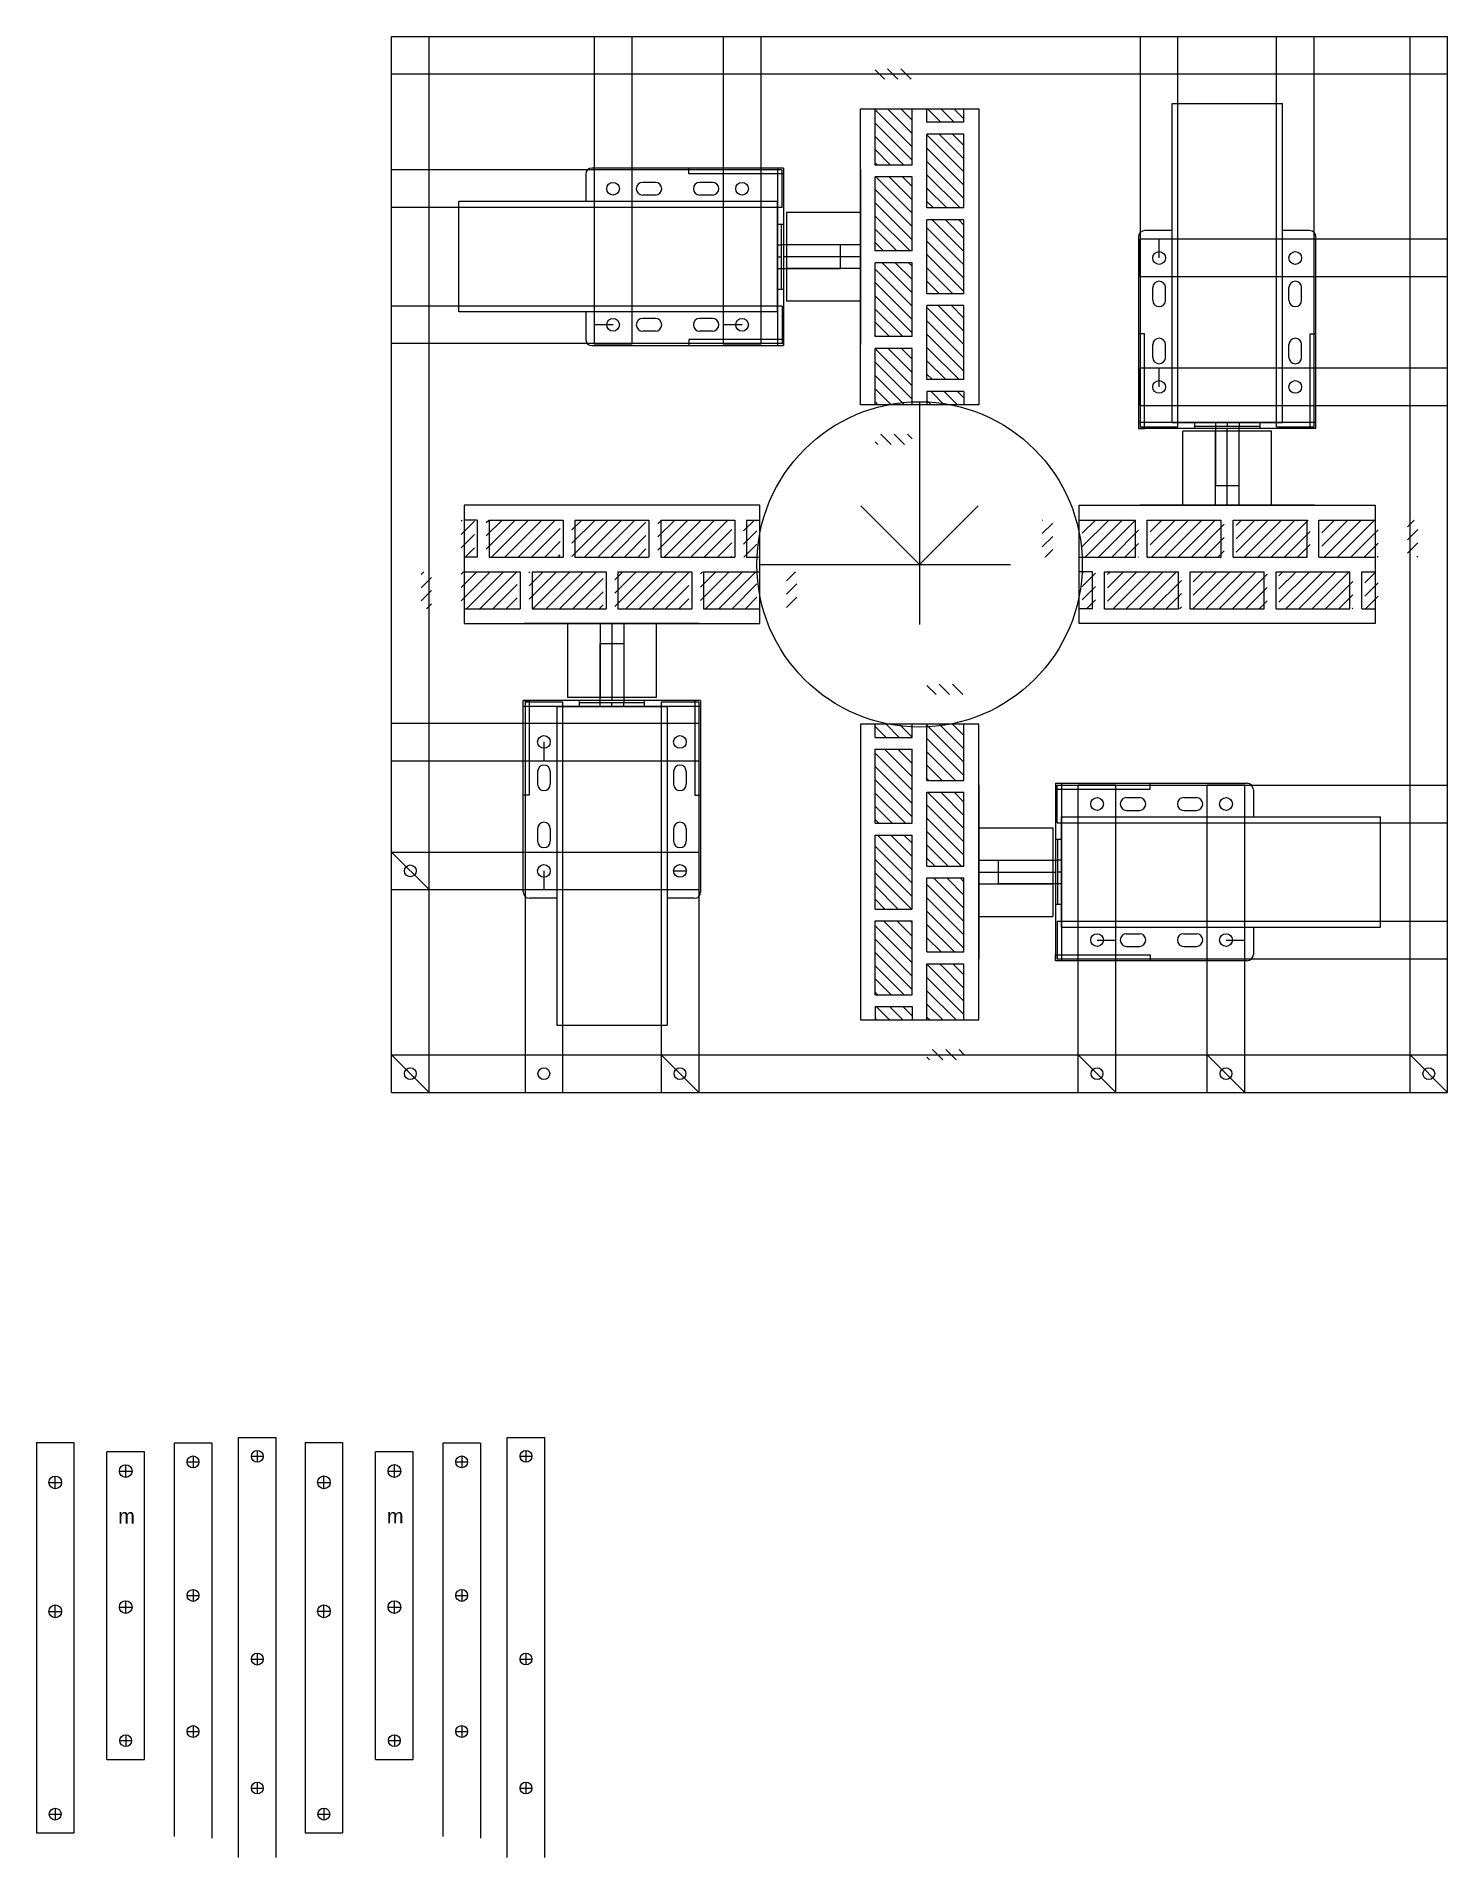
# Model space of a CAD drawing. Header units: millimetres. Extents: x -15418 to 43885, y -27590 to 23052.
# Drawn here: x 25617 to 26094, y 2500 to 3116 of the extents above; entities that cross this region are included whole.
import ezdxf

# ---------------------------------------------------------------- set-up
doc = ezdxf.new("R2010")
doc.units = ezdxf.units.MM
doc.header["$LTSCALE"] = 0.5
doc.layers.get('0').update_dxf_attribs({"lineweight": 5})
doc.layers.get('Defpoints').update_dxf_attribs({"color": 4})
for name, color, linetype in [('Layer1', 1, 'Continuous'), ('Layer2', 2, 'Continuous'), ('Layer3', 9, 'Continuous'), ('Layer4', 6, 'Continuous')]:
    doc.layers.add(name, color=color, linetype=linetype)
doc.layers.add('Layer5', color=51, linetype='Continuous', lineweight=5)
doc.layers.add('Layer9', color=3, linetype='Continuous', lineweight=5)

msp = doc.modelspace()

# ---------------------------------------------------------------- texts
at = {"layer": 'Layer1', "transparency": 33554661}
for p in [(25644.3493, 2612.9584), (25735.1733, 2612.9683)]:
    msp.add_text('m', height=5, dxfattribs=at).set_placement(p)

# ---------------------------------------------------------------- hatches: boundary and pattern name
at = {"layer": 'Layer3', "transparency": 33554661}
h = msp.add_hatch(dxfattribs=at)
h.set_pattern_fill('ANSI31', color=256, angle=90)
h.set_pattern_definition([(135, (40715.908, -20444.645), (-2.24506403, -2.24506403), [])])
h.paths.add_polyline_path([(25917.6981, 3024.6953), (25930.1981, 3024.6953), (25930.1981, 2999.6953), (25917.6981, 2999.6953)])
h.paths.add_polyline_path([(25900.1981, 3039.1953), (25912.6981, 3039.1953), (25912.6981, 3014.1953), (25900.1981, 3014.1953)])
h.paths.add_polyline_path([(25930.1981, 3028.6953), (25917.6981, 3028.6953), (25917.6981, 3053.6953), (25930.1981, 3053.6953)])
h.paths.add_polyline_path([(25912.6981, 3043.1953), (25900.1981, 3043.1953), (25900.1981, 3068.1953), (25912.6981, 3068.1953)])
h.paths.add_polyline_path([(25930.1981, 3057.6953), (25917.6981, 3057.6953), (25917.6981, 3082.6953), (25930.1981, 3082.6953)])
h.paths.add_polyline_path([(25912.6981, 3104.6953), (25912.6981, 3101.1953), (25900.1981, 3101.1953), (25900.1981, 3104.6953)])
h.paths.add_polyline_path([(25912.6981, 2981.1953), (25912.6981, 2977.6953), (25900.1981, 2977.6953), (25900.1981, 2981.1953)])
h.paths.add_polyline_path([(25917.6981, 3091.1953), (25930.1981, 3091.1953), (25930.1981, 3086.6953), (25917.6981, 3086.6953)])
h.paths.add_polyline_path([(25900.1981, 3091.1953), (25912.6981, 3091.1953), (25912.6981, 3072.1953), (25900.1981, 3072.1953)])
h.paths.add_polyline_path([(25930.1981, 2991.1953), (25917.6981, 2991.1953), (25917.6981, 2995.6953), (25930.1981, 2995.6953)])
h.paths.add_polyline_path([(25912.6981, 2991.1953), (25900.1981, 2991.1953), (25900.1981, 3010.1953), (25912.6981, 3010.1953)])
h = msp.add_hatch(dxfattribs=at)
h.set_pattern_fill('ANSI31', color=256)
h.set_pattern_definition([(45, (2324.3577, -12536.502), (-2.24506403, 2.24506403), [])])
h.paths.add_polyline_path([(25793.6981, 2939.6953), (25793.6981, 2952.1953), (25768.6981, 2952.1953), (25768.6981, 2939.6953)])
h.paths.add_polyline_path([(25808.1981, 2922.1953), (25808.1981, 2934.6953), (25783.1981, 2934.6953), (25783.1981, 2922.1953)])
h.paths.add_polyline_path([(25797.6981, 2952.1953), (25797.6981, 2939.6953), (25822.6981, 2939.6953), (25822.6981, 2952.1953)])
h.paths.add_polyline_path([(25812.1981, 2934.6953), (25812.1981, 2922.1953), (25837.1981, 2922.1953), (25837.1981, 2934.6953)])
h.paths.add_polyline_path([(25826.6981, 2952.1953), (25826.6981, 2939.6953), (25851.6981, 2939.6953), (25851.6981, 2952.1953)])
h.paths.add_polyline_path([(25873.6981, 2934.6953), (25870.1981, 2934.6953), (25870.1981, 2922.1953), (25873.6981, 2922.1953)])
h.paths.add_polyline_path([(25750.1981, 2934.6953), (25746.6981, 2934.6953), (25746.6981, 2922.1953), (25750.1981, 2922.1953)])
h.paths.add_polyline_path([(25760.1981, 2952.1953), (25760.1981, 2939.6953), (25764.6981, 2939.6953), (25764.6981, 2952.1953)])
h.paths.add_polyline_path([(25760.1981, 2934.6953), (25760.1981, 2922.1953), (25779.1981, 2922.1953), (25779.1981, 2934.6953)])
h.paths.add_polyline_path([(25860.1981, 2922.1953), (25860.1981, 2934.6953), (25841.1981, 2934.6953), (25841.1981, 2922.1953)])
h.paths.add_polyline_path([(25860.1981, 2939.6953), (25860.1981, 2952.1953), (25855.6981, 2952.1953), (25855.6981, 2939.6953)])
h = msp.add_hatch(dxfattribs=at)
h.set_pattern_fill('ANSI31', color=256)
h.set_pattern_definition([(45, (2534.3577, -11997.3012), (-2.24506403, 2.24506403), [])])
h.paths.add_polyline_path([(26003.6981, 2934.6953), (26003.6981, 2922.1953), (25978.6981, 2922.1953), (25978.6981, 2934.6953)])
h.paths.add_polyline_path([(26018.1981, 2952.1953), (26018.1981, 2939.6953), (25993.1981, 2939.6953), (25993.1981, 2952.1953)])
h.paths.add_polyline_path([(26007.6981, 2922.1953), (26007.6981, 2934.6953), (26032.6981, 2934.6953), (26032.6981, 2922.1953)])
h.paths.add_polyline_path([(26022.1981, 2939.6953), (26022.1981, 2952.1953), (26047.1981, 2952.1953), (26047.1981, 2939.6953)])
h.paths.add_polyline_path([(26036.6981, 2922.1953), (26036.6981, 2934.6953), (26061.6981, 2934.6953), (26061.6981, 2922.1953)])
h.paths.add_polyline_path([(26083.6981, 2939.6953), (26080.1981, 2939.6953), (26080.1981, 2952.1953), (26083.6981, 2952.1953)])
h.paths.add_polyline_path([(25960.1981, 2939.6953), (25956.6981, 2939.6953), (25956.6981, 2952.1953), (25960.1981, 2952.1953)])
h.paths.add_polyline_path([(25970.1981, 2922.1953), (25970.1981, 2934.6953), (25974.6981, 2934.6953), (25974.6981, 2922.1953)])
h.paths.add_polyline_path([(25970.1981, 2939.6953), (25970.1981, 2952.1953), (25989.1981, 2952.1953), (25989.1981, 2939.6953)])
h.paths.add_polyline_path([(26070.1981, 2952.1953), (26070.1981, 2939.6953), (26051.1981, 2939.6953), (26051.1981, 2952.1953)])
h.paths.add_polyline_path([(26070.1981, 2934.6953), (26070.1981, 2922.1953), (26065.6981, 2922.1953), (26065.6981, 2934.6953)])
h = msp.add_hatch(dxfattribs=at)
h.set_pattern_fill('ANSI31', color=256, angle=90)
h.set_pattern_definition([(135, (41388.8953, -20652.645), (-2.24506403, -2.24506403), [])])
h.paths.add_polyline_path([(25912.6981, 2816.6953), (25900.1981, 2816.6953), (25900.1981, 2791.6953), (25912.6981, 2791.6953)])
h.paths.add_polyline_path([(25930.1981, 2831.1953), (25917.6981, 2831.1953), (25917.6981, 2806.1953), (25930.1981, 2806.1953)])
h.paths.add_polyline_path([(25900.1981, 2820.6953), (25912.6981, 2820.6953), (25912.6981, 2845.6953), (25900.1981, 2845.6953)])
h.paths.add_polyline_path([(25917.6981, 2835.1953), (25930.1981, 2835.1953), (25930.1981, 2860.1953), (25917.6981, 2860.1953)])
h.paths.add_polyline_path([(25900.1981, 2849.6953), (25912.6981, 2849.6953), (25912.6981, 2874.6953), (25900.1981, 2874.6953)])
h.paths.add_polyline_path([(25917.6981, 2896.6953), (25917.6981, 2893.1953), (25930.1981, 2893.1953), (25930.1981, 2896.6953)])
h.paths.add_polyline_path([(25917.6981, 2773.1953), (25917.6981, 2769.6953), (25930.1981, 2769.6953), (25930.1981, 2773.1953)])
h.paths.add_polyline_path([(25912.6981, 2883.1953), (25900.1981, 2883.1953), (25900.1981, 2878.6953), (25912.6981, 2878.6953)])
h.paths.add_polyline_path([(25930.1981, 2883.1953), (25917.6981, 2883.1953), (25917.6981, 2864.1953), (25930.1981, 2864.1953)])
h.paths.add_polyline_path([(25900.1981, 2783.1953), (25912.6981, 2783.1953), (25912.6981, 2787.6953), (25900.1981, 2787.6953)])
h.paths.add_polyline_path([(25917.6981, 2783.1953), (25930.1981, 2783.1953), (25930.1981, 2802.1953), (25917.6981, 2802.1953)])

# ---------------------------------------------------------------- linework, layer by layer
at = {"transparency": 33554661}
for p, q in [((25895.1981, 2991.1953), (25895.1981, 3091.1953)), ((25895.1981, 3091.1953), (25935.1981, 3091.1953)), ((25935.1981, 3091.1953), (25935.1981, 2991.1953)), ((25895.1981, 3011.6953), (25895.1981, 3070.6953)), ((25895.1981, 3070.6953), (25895.1981, 3011.6953)), ((25870.1981, 3056.1953), (25870.1981, 3026.1953)), ((25895.1981, 3056.1953), (25870.1981, 3056.1953)), ((25895.1981, 3041.1953), (25870.1981, 3041.1953)), ((25895.1981, 3026.1953), (25870.1981, 3026.1953)), ((25935.1981, 2991.1953), (25895.1981, 2991.1953)), ((26034.1981, 2982.1953), (26004.1981, 2982.1953)), ((26004.1981, 2957.1953), (26004.1981, 2982.1953)), ((26019.1981, 2957.1953), (26019.1981, 2982.1953)), ((26034.1981, 2957.1953), (26034.1981, 2982.1953)), ((25861.1981, 2957.1953), (25761.1981, 2957.1953)), ((25761.1981, 2957.1953), (25761.1981, 2917.1953)), ((25861.1981, 2917.1953), (25861.1981, 2957.1953)), ((25969.1981, 2957.1953), (26069.1981, 2957.1953)), ((25969.1981, 2917.1953), (25969.1981, 2957.1953)), ((25989.6981, 2957.1953), (26048.6981, 2957.1953)), ((26048.6981, 2957.1953), (25989.6981, 2957.1953)), ((26069.1981, 2957.1953), (26069.1981, 2917.1953)), ((25761.1981, 2917.1953), (25861.1981, 2917.1953)), ((25781.6981, 2917.1953), (25840.6981, 2917.1953)), ((25840.6981, 2917.1953), (25781.6981, 2917.1953)), ((25796.1981, 2917.1953), (25796.1981, 2892.1953)), ((25811.1981, 2917.1953), (25811.1981, 2892.1953)), ((25826.1981, 2917.1953), (25826.1981, 2892.1953)), ((26069.1981, 2917.1953), (25969.1981, 2917.1953)), ((25826.1981, 2892.1953), (25796.1981, 2892.1953)), ((25895.1981, 2883.1953), (25895.1981, 2783.1953)), ((25935.1981, 2883.1953), (25895.1981, 2883.1953)), ((25935.1981, 2783.1953), (25935.1981, 2883.1953)), ((25935.1981, 2803.6953), (25935.1981, 2862.6953)), ((25935.1981, 2862.6953), (25935.1981, 2803.6953)), ((25935.1981, 2848.1953), (25960.1981, 2848.1953)), ((25960.1981, 2848.1953), (25960.1981, 2818.1953)), ((25935.1981, 2833.1953), (25960.1981, 2833.1953)), ((25935.1981, 2818.1953), (25960.1981, 2818.1953)), ((25895.1981, 2783.1953), (25935.1981, 2783.1953))]:
    msp.add_line(p, q, dxfattribs=at)
at = {"layer": 'Defpoints', "transparency": 33554661}
for p, q in [((25802.3381, 3069.0453), (25802.3381, 3059.8453)), ((25869.1981, 3071.1953), (25804.4881, 3071.1953)), ((25825.8981, 3066.3453), (25821.5981, 3066.3453)), ((25837.1981, 3069.1953), (25837.1981, 3071.1953)), ((25869.1981, 3069.1953), (25837.1981, 3069.1953)), ((25845.1981, 3066.3453), (25840.8981, 3066.3453)), ((25867.1981, 3071.1953), (25867.1981, 3011.1953)), ((25869.1981, 3071.1953), (25869.1981, 3011.1953)), ((25869.1981, 3071.1953), (25869.1981, 3069.1953)), ((25825.8981, 3062.0453), (25821.5981, 3062.0453)), ((25845.1981, 3062.0453), (25840.8981, 3062.0453)), ((25867.1981, 3052.1953), (25869.1981, 3052.1953)), ((25989.1981, 3047.9053), (25989.1981, 2983.1953)), ((26000.5481, 3050.0553), (25991.3481, 3050.0553)), ((26047.0481, 3050.0553), (26037.8481, 3050.0553)), ((26049.1981, 2983.1953), (26049.1981, 3047.9053)), ((25870.1981, 3041.1953), (25869.1981, 3041.1953)), ((25867.1981, 3030.1953), (25869.1981, 3030.1953)), ((25994.0481, 3026.4953), (25994.0481, 3030.7953)), ((25998.3481, 3026.4953), (25998.3481, 3030.7953)), ((26040.0481, 3026.4953), (26040.0481, 3030.7953)), ((26044.3481, 3026.4953), (26044.3481, 3030.7953)), ((25802.3381, 3022.5453), (25802.3381, 3013.3453)), ((25825.8981, 3020.3453), (25821.5981, 3020.3453)), ((25845.1981, 3020.3453), (25840.8981, 3020.3453)), ((25804.4881, 3011.1953), (25869.1981, 3011.1953)), ((25825.8981, 3016.0453), (25821.5981, 3016.0453)), ((25869.1981, 3013.1953), (25837.1981, 3013.1953)), ((25837.1981, 3013.1953), (25837.1981, 3011.1953)), ((25845.1981, 3016.0453), (25840.8981, 3016.0453)), ((25869.1981, 3011.1953), (25869.1981, 3013.1953)), ((25991.1981, 3015.1953), (25989.1981, 3015.1953)), ((25991.1981, 2983.1953), (25991.1981, 3015.1953)), ((25994.0481, 3007.1953), (25994.0481, 3011.4953)), ((25998.3481, 3007.1953), (25998.3481, 3011.4953)), ((26040.0481, 3007.1953), (26040.0481, 3011.4953)), ((26044.3481, 3007.1953), (26044.3481, 3011.4953)), ((26047.1981, 2983.1953), (26047.1981, 3015.1953)), ((26047.1981, 3015.1953), (26049.1981, 3015.1953)), ((26049.1981, 2985.1953), (25989.1981, 2985.1953)), ((26049.1981, 2983.1953), (25989.1981, 2983.1953)), ((25989.1981, 2983.1953), (25991.1981, 2983.1953)), ((26008.1981, 2985.1953), (26008.1981, 2983.1953)), ((26019.1981, 2982.1953), (26019.1981, 2983.1953)), ((26030.1981, 2985.1953), (26030.1981, 2983.1953)), ((26049.1981, 2983.1953), (26047.1981, 2983.1953)), ((25781.1981, 2826.4853), (25781.1981, 2891.1953)), ((25841.1981, 2891.1953), (25781.1981, 2891.1953)), ((25781.1981, 2891.1953), (25783.1981, 2891.1953)), ((25841.1981, 2889.1953), (25781.1981, 2889.1953)), ((25783.1981, 2891.1953), (25783.1981, 2859.1953)), ((25800.1981, 2889.1953), (25800.1981, 2891.1953)), ((25811.1981, 2892.1953), (25811.1981, 2891.1953)), ((25822.1981, 2889.1953), (25822.1981, 2891.1953)), ((25841.1981, 2891.1953), (25839.1981, 2891.1953)), ((25839.1981, 2891.1953), (25839.1981, 2859.1953)), ((25841.1981, 2891.1953), (25841.1981, 2826.4853)), ((25786.0481, 2867.1953), (25786.0481, 2862.8953)), ((25790.3481, 2867.1953), (25790.3481, 2862.8953)), ((25832.0481, 2867.1953), (25832.0481, 2862.8953)), ((25836.3481, 2867.1953), (25836.3481, 2862.8953)), ((25961.1981, 2863.1953), (26025.9081, 2863.1953)), ((25961.1981, 2863.1953), (25961.1981, 2803.1953)), ((25961.1981, 2863.1953), (25961.1981, 2861.1953)), ((25963.1981, 2863.1953), (25963.1981, 2803.1953)), ((25993.1981, 2861.1953), (25993.1981, 2863.1953)), ((25783.1981, 2859.1953), (25781.1981, 2859.1953)), ((25839.1981, 2859.1953), (25841.1981, 2859.1953)), ((25961.1981, 2861.1953), (25993.1981, 2861.1953)), ((25985.1981, 2858.3453), (25989.4981, 2858.3453)), ((26004.4981, 2858.3453), (26008.7981, 2858.3453)), ((26028.0581, 2861.0453), (26028.0581, 2851.8453)), ((25985.1981, 2854.0453), (25989.4981, 2854.0453)), ((26004.4981, 2854.0453), (26008.7981, 2854.0453)), ((25786.0481, 2847.8953), (25786.0481, 2843.5953)), ((25790.3481, 2847.8953), (25790.3481, 2843.5953)), ((25832.0481, 2847.8953), (25832.0481, 2843.5953)), ((25836.3481, 2847.8953), (25836.3481, 2843.5953)), ((25963.1981, 2844.1953), (25961.1981, 2844.1953)), ((25960.1981, 2833.1953), (25961.1981, 2833.1953)), ((25792.5481, 2824.3353), (25783.3481, 2824.3353)), ((25839.0481, 2824.3353), (25829.8481, 2824.3353)), ((25963.1981, 2822.1953), (25961.1981, 2822.1953)), ((26028.0581, 2814.5453), (26028.0581, 2805.3453)), ((25985.1981, 2812.3453), (25989.4981, 2812.3453)), ((25985.1981, 2808.0453), (25989.4981, 2808.0453)), ((26004.4981, 2812.3453), (26008.7981, 2812.3453)), ((26004.4981, 2808.0453), (26008.7981, 2808.0453)), ((25961.1981, 2803.1953), (25961.1981, 2805.1953)), ((25961.1981, 2805.1953), (25993.1981, 2805.1953)), ((26025.9081, 2803.1953), (25961.1981, 2803.1953)), ((25993.1981, 2805.1953), (25993.1981, 2803.1953))]:
    msp.add_line(p, q, dxfattribs=at)
for centre in [(25811.5981, 3064.1953), (25855.1981, 3064.1953), (25855.1981, 3064.1953), (25996.1981, 3040.7953), (25996.1981, 3040.7953), (26042.1981, 3040.7953), (25811.5981, 3018.1953), (25855.1981, 3018.1953), (25855.1981, 3018.1953), (25996.1981, 2997.1953), (26042.1981, 2997.1953), (26042.1981, 2997.1953), (25788.1981, 2877.1953), (25834.1981, 2877.1953), (25975.1981, 2856.1953), (25975.1981, 2856.1953), (26018.7981, 2856.1953), (26018.7981, 2856.1953), (25788.1981, 2833.5953), (25834.1981, 2833.5953), (25975.1981, 2810.1953), (26018.7981, 2810.1953)]:
    msp.add_circle(centre, 2.15, dxfattribs=at)
for centre, start, end in [((25804.4881, 3069.0453), 90, 180), ((25821.5981, 3064.1953), 90, 270), ((25825.8981, 3064.1953), 270, 90), ((25840.8981, 3064.1953), 90, 270), ((25845.1981, 3064.1953), 270, 90), ((25991.3481, 3047.9053), 90, 180), ((26047.0481, 3047.9053), 0, 90), ((25996.1981, 3030.7953), 0, 180), ((26042.1981, 3030.7953), 0, 180), ((25996.1981, 3026.4953), 180, 0), ((26042.1981, 3026.4953), 180, 0), ((25821.5981, 3018.1953), 90, 270), ((25825.8981, 3018.1953), 270, 90), ((25840.8981, 3018.1953), 90, 270), ((25845.1981, 3018.1953), 270, 90), ((25804.4881, 3013.3453), 180, 270), ((25996.1981, 3011.4953), 0, 180), ((26042.1981, 3011.4953), 0, 180), ((25996.1981, 3007.1953), 180, 0), ((26042.1981, 3007.1953), 180, 0), ((25788.1981, 2867.1953), 0, 180), ((25834.1981, 2867.1953), 0, 180), ((25788.1981, 2862.8953), 180, 0), ((25834.1981, 2862.8953), 180, 0), ((26025.9081, 2861.0453), 360, 90), ((25985.1981, 2856.1953), 90, 270), ((25989.4981, 2856.1953), 270, 90), ((26004.4981, 2856.1953), 90, 270), ((26008.7981, 2856.1953), 270, 90), ((25788.1981, 2847.8953), 0, 180), ((25834.1981, 2847.8953), 0, 180), ((25788.1981, 2843.5953), 180, 0), ((25834.1981, 2843.5953), 180, 0), ((25783.3481, 2826.4853), 180, 270), ((25839.0481, 2826.4853), 270, 0), ((25985.1981, 2810.1953), 90, 270), ((25989.4981, 2810.1953), 270, 90), ((26004.4981, 2810.1953), 90, 270), ((26008.7981, 2810.1953), 270, 90), ((26025.9081, 2805.3453), 270, 360)]:
    msp.add_arc(centre, 2.15, start, end, dxfattribs=at)
at = {"layer": 'Layer1', "transparency": 33554661}
for p, q in [((26000.5481, 3092.9953), (26037.8481, 3092.9953)), ((26000.5481, 2985.1953), (26000.5481, 3092.9953)), ((26037.8481, 2985.1953), (26037.8481, 3092.9953)), ((25867.1981, 3059.8453), (25759.3981, 3059.8453)), ((25759.3981, 3022.5453), (25759.3981, 3059.8453)), ((25867.1981, 3022.5453), (25867.1981, 3059.8453)), ((25867.1981, 3052.1953), (25868.4981, 3052.1953)), ((25868.4981, 3030.1953), (25868.4981, 3052.1953)), ((25867.1981, 3045.1953), (25868.4981, 3045.1953)), ((25888.4981, 3045.1953), (25868.4981, 3045.1953)), ((25888.4981, 3037.1953), (25888.4981, 3045.1953)), ((25867.1981, 3041.1953), (25868.4981, 3041.1953)), ((25867.1981, 3037.1953), (25868.4981, 3037.1953)), ((25868.4981, 3037.1953), (25888.4981, 3037.1953)), ((25867.1981, 3030.1953), (25868.4981, 3030.1953)), ((25867.1981, 3022.5453), (25759.3981, 3022.5453)), ((26000.5481, 2985.1953), (26037.8481, 2985.1953)), ((26008.1981, 2985.1953), (26008.1981, 2983.8953)), ((26008.1981, 2983.8953), (26030.1981, 2983.8953)), ((26015.1981, 2985.1953), (26015.1981, 2983.8953)), ((26015.1981, 2983.8953), (26015.1981, 2963.8953)), ((26019.1981, 2985.1953), (26019.1981, 2983.8953)), ((26023.1981, 2985.1953), (26023.1981, 2983.8953)), ((26023.1981, 2963.8953), (26023.1981, 2983.8953)), ((26030.1981, 2985.1953), (26030.1981, 2983.8953)), ((26015.1981, 2963.8953), (26023.1981, 2963.8953)), ((25807.1981, 2890.4953), (25807.1981, 2910.4953)), ((25807.1981, 2910.4953), (25815.1981, 2910.4953)), ((25815.1981, 2910.4953), (25815.1981, 2890.4953)), ((25792.5481, 2889.1953), (25829.8481, 2889.1953)), ((25792.5481, 2889.1953), (25792.5481, 2781.3953)), ((25800.1981, 2889.1953), (25800.1981, 2890.4953)), ((25800.1981, 2890.4953), (25822.1981, 2890.4953)), ((25807.1981, 2889.1953), (25807.1981, 2890.4953)), ((25811.1981, 2889.1953), (25811.1981, 2890.4953)), ((25815.1981, 2889.1953), (25815.1981, 2890.4953)), ((25822.1981, 2889.1953), (25822.1981, 2890.4953)), ((25829.8481, 2889.1953), (25829.8481, 2781.3953)), ((25963.1981, 2814.5453), (25963.1981, 2851.8453)), ((25963.1981, 2851.8453), (26070.9981, 2851.8453)), ((26070.9981, 2814.5453), (26070.9981, 2851.8453)), ((25963.1981, 2844.1953), (25961.8981, 2844.1953)), ((25961.8981, 2822.1953), (25961.8981, 2844.1953)), ((25941.8981, 2829.1953), (25941.8981, 2837.1953)), ((25941.8981, 2837.1953), (25961.8981, 2837.1953)), ((25963.1981, 2837.1953), (25961.8981, 2837.1953)), ((25963.1981, 2833.1953), (25961.8981, 2833.1953)), ((25961.8981, 2829.1953), (25941.8981, 2829.1953)), ((25963.1981, 2829.1953), (25961.8981, 2829.1953)), ((25963.1981, 2822.1953), (25961.8981, 2822.1953)), ((25963.1981, 2814.5453), (26070.9981, 2814.5453)), ((25792.5481, 2781.3953), (25829.8481, 2781.3953)), ((25684.9576, 2500.0248), (25684.9576, 2642.0248)), ((25684.9576, 2642.0248), (25697.6576, 2642.0248)), ((25697.6576, 2500.0248), (25697.6576, 2642.0248)), ((25775.7816, 2500.0347), (25775.7816, 2642.0347)), ((25775.7816, 2642.0347), (25788.4816, 2642.0347)), ((25788.4816, 2500.0347), (25788.4816, 2642.0347)), ((25616.6485, 2640.3653), (25616.6485, 2508.3653)), ((25616.6485, 2640.3653), (25629.3485, 2640.3653)), ((25629.3485, 2640.3653), (25629.3485, 2508.3653)), ((25640.4903, 2533.2012), (25640.4903, 2637.2012)), ((25653.1903, 2637.2012), (25640.4903, 2637.2012)), ((25653.1903, 2533.2012), (25653.1903, 2637.2012)), ((25663.2525, 2640.1394), (25663.2525, 2507.1749)), ((25675.9525, 2640.1394), (25663.2525, 2640.1394)), ((25669.6025, 2635.7894), (25669.6025, 2631.7894)), ((25675.9525, 2640.1394), (25675.9525, 2506.5566)), ((25689.3076, 2635.6748), (25693.3076, 2635.6748)), ((25691.3076, 2637.6748), (25691.3076, 2633.6748)), ((25707.4725, 2640.3752), (25707.4725, 2508.3752)), ((25707.4725, 2640.3752), (25720.1725, 2640.3752)), ((25720.1725, 2640.3752), (25720.1725, 2508.3752)), ((25731.3144, 2533.2111), (25731.3144, 2637.2111)), ((25744.0144, 2637.2111), (25731.3144, 2637.2111)), ((25744.0144, 2533.2111), (25744.0144, 2637.2111)), ((25754.0765, 2640.1493), (25754.0765, 2507.1848)), ((25766.7765, 2640.1493), (25754.0765, 2640.1493)), ((25760.4265, 2635.7993), (25760.4265, 2631.7993)), ((25766.7765, 2640.1493), (25766.7765, 2506.5665)), ((25780.1316, 2635.6847), (25784.1316, 2635.6847)), ((25782.1316, 2637.6847), (25782.1316, 2633.6847)), ((25622.9985, 2624.7153), (25622.9985, 2629.0153)), ((25644.6903, 2630.7012), (25648.9903, 2630.7012)), ((25646.8403, 2628.5512), (25646.8403, 2632.8512)), ((25667.6025, 2633.7894), (25671.6025, 2633.7894)), ((25713.8225, 2624.7252), (25713.8225, 2629.0252)), ((25735.5144, 2630.7111), (25739.8144, 2630.7111)), ((25737.6644, 2628.5611), (25737.6644, 2632.8611)), ((25758.4265, 2633.7993), (25762.4265, 2633.7993)), ((25620.8485, 2626.8653), (25625.1485, 2626.8653)), ((25711.6725, 2626.8752), (25715.9725, 2626.8752)), ((25646.8403, 2582.5512), (25646.8403, 2586.8512)), ((25667.6025, 2588.6394), (25671.6025, 2588.6394)), ((25669.6025, 2590.6394), (25669.6025, 2586.6394)), ((25737.6644, 2582.5611), (25737.6644, 2586.8611)), ((25758.4265, 2588.6493), (25762.4265, 2588.6493)), ((25760.4265, 2590.6493), (25760.4265, 2586.6493)), ((25620.8485, 2583.2653), (25625.1485, 2583.2653)), ((25622.9985, 2581.1153), (25622.9985, 2585.4153)), ((25644.6903, 2584.7012), (25648.9903, 2584.7012)), ((25711.6725, 2583.2752), (25715.9725, 2583.2752)), ((25713.8225, 2581.1252), (25713.8225, 2585.4252)), ((25735.5144, 2584.7111), (25739.8144, 2584.7111)), ((25691.3076, 2569.1248), (25691.3076, 2565.1248)), ((25782.1316, 2569.1347), (25782.1316, 2565.1347)), ((25689.3076, 2567.1248), (25693.3076, 2567.1248)), ((25780.1316, 2567.1347), (25784.1316, 2567.1347)), ((25669.6025, 2544.6394), (25669.6025, 2540.6394)), ((25760.4265, 2544.6493), (25760.4265, 2540.6493)), ((25644.8403, 2539.5512), (25648.8403, 2539.5512)), ((25646.8403, 2541.5512), (25646.8403, 2537.5512)), ((25667.6025, 2542.6394), (25671.6025, 2542.6394)), ((25735.6644, 2539.5611), (25739.6644, 2539.5611)), ((25737.6644, 2541.5611), (25737.6644, 2537.5611)), ((25758.4265, 2542.6493), (25762.4265, 2542.6493)), ((25640.4903, 2533.2012), (25653.1903, 2533.2012)), ((25731.3144, 2533.2111), (25744.0144, 2533.2111)), ((25691.3076, 2525.5248), (25691.3076, 2521.5248)), ((25782.1316, 2525.5347), (25782.1316, 2521.5347)), ((25689.3076, 2523.5248), (25693.3076, 2523.5248)), ((25780.1316, 2523.5347), (25784.1316, 2523.5347)), ((25620.9985, 2514.7153), (25624.9985, 2514.7153)), ((25622.9985, 2516.7153), (25622.9985, 2512.7153)), ((25711.8225, 2514.7252), (25715.8225, 2514.7252)), ((25713.8225, 2516.7252), (25713.8225, 2512.7252)), ((25616.6485, 2508.3653), (25629.3485, 2508.3653)), ((25707.4725, 2508.3752), (25720.1725, 2508.3752))]:
    msp.add_line(p, q, dxfattribs=at)
for centre, radius in [((25669.6025, 2633.7894), 2), ((25691.3076, 2635.6748), 2), ((25691.3076, 2635.6748), 2), ((25760.4265, 2633.7993), 2), ((25782.1316, 2635.6847), 2), ((25782.1316, 2635.6847), 2), ((25622.9985, 2626.8653), 2.15), ((25622.9985, 2626.8653), 2.15), ((25646.8403, 2630.7012), 2.15), ((25713.8225, 2626.8752), 2.15), ((25713.8225, 2626.8752), 2.15), ((25737.6644, 2630.7111), 2.15), ((25646.8403, 2584.7012), 2.15), ((25646.8403, 2584.7012), 2.15), ((25669.6025, 2588.6394), 2), ((25669.6025, 2588.6394), 2), ((25737.6644, 2584.7111), 2.15), ((25737.6644, 2584.7111), 2.15), ((25760.4265, 2588.6493), 2), ((25760.4265, 2588.6493), 2), ((25622.9985, 2583.2653), 2.15), ((25622.9985, 2583.2653), 2.15), ((25713.8225, 2583.2752), 2.15), ((25713.8225, 2583.2752), 2.15), ((25691.3076, 2567.1248), 2), ((25691.3076, 2567.1248), 2), ((25782.1316, 2567.1347), 2), ((25782.1316, 2567.1347), 2), ((25669.6025, 2542.6394), 2), ((25669.6025, 2542.6394), 2), ((25760.4265, 2542.6493), 2), ((25760.4265, 2542.6493), 2), ((25646.8403, 2539.5512), 2), ((25646.8403, 2539.5512), 2), ((25737.6644, 2539.5611), 2), ((25737.6644, 2539.5611), 2), ((25691.3076, 2523.5248), 2), ((25691.3076, 2523.5248), 2), ((25782.1316, 2523.5347), 2), ((25782.1316, 2523.5347), 2), ((25622.9985, 2514.7153), 2), ((25622.9985, 2514.7153), 2), ((25713.8225, 2514.7252), 2), ((25713.8225, 2514.7252), 2)]:
    msp.add_circle(centre, radius, dxfattribs=at)
at = {"layer": 'Layer2', "transparency": 33554661}
for p, q in [((25805.2481, 3115.6953), (25805.2481, 3011.6953)), ((25817.9481, 3115.6953), (25817.9481, 3011.6953)), ((25848.8481, 3115.6953), (25848.8481, 3011.6953)), ((25861.5481, 3115.6953), (25861.5481, 3011.6953)), ((25895.1981, 3045.1953), (25870.1981, 3045.1953)), ((26093.6981, 3047.1453), (25989.6981, 3047.1453)), ((25989.6981, 3047.1453), (25989.6981, 3034.4453)), ((25895.1981, 3037.1953), (25870.1981, 3037.1953)), ((26093.6981, 3034.4453), (25989.6981, 3034.4453)), ((25817.9481, 3011.6953), (25805.2481, 3011.6953)), ((25861.5481, 3011.6953), (25848.8481, 3011.6953)), ((26093.6981, 3003.5453), (25989.6981, 3003.5453)), ((25989.6981, 3003.5453), (25989.6981, 2990.8453)), ((26093.6981, 2990.8453), (25989.6981, 2990.8453)), ((26015.1981, 2957.1953), (26015.1981, 2982.1953)), ((26023.1981, 2957.1953), (26023.1981, 2982.1953)), ((25807.1981, 2917.1953), (25807.1981, 2892.1953)), ((25815.1981, 2917.1953), (25815.1981, 2892.1953)), ((25736.6981, 2883.5453), (25840.6981, 2883.5453)), ((25840.6981, 2870.8453), (25840.6981, 2883.5453)), ((25736.6981, 2870.8453), (25840.6981, 2870.8453)), ((25968.8481, 2758.6953), (25968.8481, 2862.6953)), ((25968.8481, 2862.6953), (25981.5481, 2862.6953)), ((25981.5481, 2758.6953), (25981.5481, 2862.6953)), ((26012.4481, 2758.6953), (26012.4481, 2862.6953)), ((26012.4481, 2862.6953), (26025.1481, 2862.6953)), ((26025.1481, 2758.6953), (26025.1481, 2862.6953)), ((25736.6981, 2839.9453), (25840.6981, 2839.9453)), ((25840.6981, 2827.2453), (25840.6981, 2839.9453)), ((25935.1981, 2837.1953), (25960.1981, 2837.1953)), ((25736.6981, 2827.2453), (25840.6981, 2827.2453)), ((25935.1981, 2829.1953), (25960.1981, 2829.1953))]:
    msp.add_line(p, q, dxfattribs=at)
at = {"layer": 'Layer3', "transparency": 33554661}
for p, q in [((25900.1981, 3072.1953), (25900.1981, 3091.1953)), ((25912.6981, 3072.1953), (25912.6981, 3091.1953)), ((25917.6981, 3086.6953), (25917.6981, 3091.1953)), ((25930.1981, 3086.6953), (25930.1981, 3091.1953)), ((25930.1981, 3086.6953), (25917.6981, 3086.6953)), ((25930.1981, 3082.6953), (25917.6981, 3082.6953)), ((25917.6981, 3057.6953), (25917.6981, 3082.6953)), ((25930.1981, 3057.6953), (25930.1981, 3082.6953)), ((25912.6981, 3072.1953), (25900.1981, 3072.1953)), ((25912.6981, 3068.1953), (25900.1981, 3068.1953)), ((25900.1981, 3043.1953), (25900.1981, 3068.1953)), ((25912.6981, 3043.1953), (25912.6981, 3068.1953)), ((25930.1981, 3057.6953), (25917.6981, 3057.6953)), ((25930.1981, 3053.6953), (25917.6981, 3053.6953)), ((25917.6981, 3028.6953), (25917.6981, 3053.6953)), ((25930.1981, 3028.6953), (25930.1981, 3053.6953)), ((25912.6981, 3043.1953), (25900.1981, 3043.1953)), ((25912.6981, 3039.1953), (25900.1981, 3039.1953)), ((25900.1981, 3014.1953), (25900.1981, 3039.1953)), ((25912.6981, 3014.1953), (25912.6981, 3039.1953)), ((25930.1981, 3028.6953), (25917.6981, 3028.6953)), ((25930.1981, 3024.6953), (25917.6981, 3024.6953)), ((25917.6981, 2999.6953), (25917.6981, 3024.6953)), ((25930.1981, 2999.6953), (25930.1981, 3024.6953)), ((25912.6981, 3014.1953), (25900.1981, 3014.1953)), ((25912.6981, 3010.1953), (25900.1981, 3010.1953)), ((25900.1981, 2991.1953), (25900.1981, 3010.1953)), ((25912.6981, 2991.1953), (25912.6981, 3010.1953)), ((25930.1981, 2999.6953), (25917.6981, 2999.6953)), ((25930.1981, 2995.6953), (25917.6981, 2995.6953)), ((25917.6981, 2995.6953), (25917.6981, 2991.1953)), ((25930.1981, 2995.6953), (25930.1981, 2991.1953)), ((25765.6981, 2952.1953), (25761.1981, 2952.1953)), ((25765.6981, 2952.1953), (25765.6981, 2939.6953)), ((25769.6981, 2952.1953), (25769.6981, 2939.6953)), ((25769.6981, 2952.1953), (25794.6981, 2952.1953)), ((25794.6981, 2952.1953), (25794.6981, 2939.6953)), ((25798.6981, 2952.1953), (25798.6981, 2939.6953)), ((25798.6981, 2952.1953), (25823.6981, 2952.1953)), ((25823.6981, 2952.1953), (25823.6981, 2939.6953)), ((25827.6981, 2952.1953), (25827.6981, 2939.6953)), ((25827.6981, 2952.1953), (25852.6981, 2952.1953)), ((25852.6981, 2952.1953), (25852.6981, 2939.6953)), ((25856.6981, 2952.1953), (25856.6981, 2939.6953)), ((25856.6981, 2952.1953), (25861.1981, 2952.1953)), ((25969.1981, 2952.1953), (25988.1981, 2952.1953)), ((25988.1981, 2939.6953), (25988.1981, 2952.1953)), ((25992.1981, 2939.6953), (25992.1981, 2952.1953)), ((25992.1981, 2952.1953), (26017.1981, 2952.1953)), ((26017.1981, 2939.6953), (26017.1981, 2952.1953)), ((26021.1981, 2939.6953), (26021.1981, 2952.1953)), ((26021.1981, 2952.1953), (26046.1981, 2952.1953)), ((26046.1981, 2939.6953), (26046.1981, 2952.1953)), ((26050.1981, 2939.6953), (26050.1981, 2952.1953)), ((26050.1981, 2952.1953), (26069.1981, 2952.1953)), ((25765.6981, 2939.6953), (25761.1981, 2939.6953)), ((25769.6981, 2939.6953), (25794.6981, 2939.6953)), ((25798.6981, 2939.6953), (25823.6981, 2939.6953)), ((25827.6981, 2939.6953), (25852.6981, 2939.6953)), ((25856.6981, 2939.6953), (25861.3349, 2939.6953)), ((25969.1981, 2939.6953), (25988.1981, 2939.6953)), ((25992.1981, 2939.6953), (26017.1981, 2939.6953)), ((26021.1981, 2939.6953), (26046.1981, 2939.6953)), ((26050.1981, 2939.6953), (26069.1981, 2939.6953)), ((25761.1981, 2934.6953), (25780.1981, 2934.6953)), ((25780.1981, 2934.6953), (25780.1981, 2922.1953)), ((25784.1981, 2934.6953), (25784.1981, 2922.1953)), ((25784.1981, 2934.6953), (25809.1981, 2934.6953)), ((25809.1981, 2934.6953), (25809.1981, 2922.1953)), ((25813.1981, 2934.6953), (25813.1981, 2922.1953)), ((25813.1981, 2934.6953), (25838.1981, 2934.6953)), ((25838.1981, 2934.6953), (25838.1981, 2922.1953)), ((25842.1981, 2934.6953), (25842.1981, 2922.1953)), ((25842.1981, 2934.6953), (25861.1981, 2934.6953)), ((25973.6981, 2934.6953), (25969.1981, 2934.6953)), ((25973.6981, 2922.1953), (25973.6981, 2934.6953)), ((25977.6981, 2922.1953), (25977.6981, 2934.6953)), ((25977.6981, 2934.6953), (26002.6981, 2934.6953)), ((26002.6981, 2922.1953), (26002.6981, 2934.6953)), ((26006.6981, 2922.1953), (26006.6981, 2934.6953)), ((26006.6981, 2934.6953), (26031.6981, 2934.6953)), ((26031.6981, 2922.1953), (26031.6981, 2934.6953)), ((26035.6981, 2922.1953), (26035.6981, 2934.6953)), ((26035.6981, 2934.6953), (26060.6981, 2934.6953)), ((26060.6981, 2922.1953), (26060.6981, 2934.6953)), ((26064.6981, 2922.1953), (26064.6981, 2934.6953)), ((26064.6981, 2934.6953), (26069.3349, 2934.6953)), ((25761.1981, 2922.1953), (25780.1981, 2922.1953)), ((25784.1981, 2922.1953), (25809.1981, 2922.1953)), ((25813.1981, 2922.1953), (25838.1981, 2922.1953)), ((25842.1981, 2922.1953), (25861.1981, 2922.1953)), ((25973.6981, 2922.1953), (25969.1981, 2922.1953)), ((25977.6981, 2922.1953), (26002.6981, 2922.1953)), ((26006.6981, 2922.1953), (26031.6981, 2922.1953)), ((26035.6981, 2922.1953), (26060.6981, 2922.1953)), ((26064.6981, 2922.1953), (26069.1981, 2922.1953)), ((25900.1981, 2878.6953), (25900.1981, 2883.1953)), ((25912.6981, 2878.6953), (25912.6981, 2883.1953)), ((25917.6981, 2864.1953), (25917.6981, 2883.1953)), ((25930.1981, 2864.1953), (25930.1981, 2883.1953)), ((25900.1981, 2878.6953), (25912.6981, 2878.6953)), ((25900.1981, 2874.6953), (25912.6981, 2874.6953)), ((25900.1981, 2849.6953), (25900.1981, 2874.6953)), ((25912.6981, 2849.6953), (25912.6981, 2874.6953)), ((25917.6981, 2864.1953), (25930.1981, 2864.1953)), ((25917.6981, 2860.1953), (25930.1981, 2860.1953)), ((25917.6981, 2835.1953), (25917.6981, 2860.1953)), ((25930.1981, 2835.1953), (25930.1981, 2860.1953)), ((25900.1981, 2849.6953), (25912.6981, 2849.6953)), ((25900.1981, 2845.6953), (25912.6981, 2845.6953)), ((25900.1981, 2820.6953), (25900.1981, 2845.6953)), ((25912.6981, 2820.6953), (25912.6981, 2845.6953)), ((25917.6981, 2835.1953), (25930.1981, 2835.1953)), ((25917.6981, 2831.1953), (25930.1981, 2831.1953)), ((25917.6981, 2806.1953), (25917.6981, 2831.1953)), ((25930.1981, 2806.1953), (25930.1981, 2831.1953)), ((25900.1981, 2820.6953), (25912.6981, 2820.6953)), ((25900.1981, 2816.6953), (25912.6981, 2816.6953)), ((25900.1981, 2791.6953), (25900.1981, 2816.6953)), ((25912.6981, 2791.6953), (25912.6981, 2816.6953)), ((25917.6981, 2806.1953), (25930.1981, 2806.1953)), ((25917.6981, 2802.1953), (25930.1981, 2802.1953)), ((25917.6981, 2783.1953), (25917.6981, 2802.1953)), ((25930.1981, 2783.1953), (25930.1981, 2802.1953)), ((25900.1981, 2791.6953), (25912.6981, 2791.6953)), ((25900.1981, 2787.6953), (25912.6981, 2787.6953)), ((25900.1981, 2787.6953), (25900.1981, 2783.1953)), ((25912.6981, 2787.6953), (25912.6981, 2783.1953))]:
    msp.add_line(p, q, dxfattribs=at)
at = {"layer": 'Layer4', "transparency": 33554661}
for p, q in [((25996.1981, 3040.7953), (25996.1981, 3047.1453)), ((25811.5981, 3018.1953), (25805.2481, 3018.1953)), ((25855.1981, 3018.1953), (25848.8481, 3018.1953)), ((25996.1981, 2997.1953), (25996.1981, 3003.5453)), ((25788.1981, 2877.1953), (25788.1981, 2870.8453)), ((25788.1981, 2833.5953), (25788.1981, 2827.2453)), ((25975.1981, 2810.1953), (25981.5481, 2810.1953)), ((26018.7981, 2810.1953), (26025.1481, 2810.1953))]:
    msp.add_line(p, q, dxfattribs=at)
msp.add_circle((25915.1981, 2937.1953), 55, dxfattribs=at)
at = {"layer": 'Layer5', "transparency": 33554661}
for p, q in [((25736.6981, 2758.6953), (25736.6981, 3115.6953)), ((25749.3981, 2758.6953), (25749.3981, 3115.6953)), ((25989.8481, 2983.6953), (25989.8481, 3115.6953)), ((26002.5481, 2983.6953), (26002.5481, 3115.6953)), ((26035.8481, 2983.6953), (26035.8481, 3115.6953)), ((26048.5481, 2983.6953), (26048.5481, 3115.6953)), ((26080.9981, 2758.6953), (26080.9981, 3115.6953)), ((26093.6981, 2758.6953), (26093.6981, 3115.6953)), ((25868.6981, 3070.5453), (25736.6981, 3070.5453)), ((25868.6981, 3057.8453), (25868.6981, 3070.5453)), ((25868.6981, 3057.8453), (25736.6981, 3057.8453)), ((25868.6981, 3024.5453), (25736.6981, 3024.5453)), ((25868.6981, 3024.5453), (25868.6981, 3011.8453)), ((25868.6981, 3011.8453), (25736.6981, 3011.8453)), ((25915.1981, 2992.1953), (25915.1981, 2916.9036)), ((25989.8481, 2983.6953), (26002.5481, 2983.6953)), ((26035.8481, 2983.6953), (26048.5481, 2983.6953)), ((25915.1981, 2937.1953), (25895.3916, 2957.0018)), ((25915.1981, 2937.1953), (25935.0045, 2957.0018)), ((25861.1981, 2937.1953), (25945.9379, 2937.1953)), ((25781.8481, 2890.6953), (25781.8481, 2758.6953)), ((25781.8481, 2890.6953), (25794.5481, 2890.6953)), ((25794.5481, 2890.6953), (25794.5481, 2758.6953)), ((25827.8481, 2890.6953), (25827.8481, 2758.6953)), ((25827.8481, 2890.6953), (25840.5481, 2890.6953)), ((25840.5481, 2890.6953), (25840.5481, 2758.6953)), ((25961.6981, 2862.5453), (26093.6981, 2862.5453)), ((25961.6981, 2849.8453), (25961.6981, 2862.5453)), ((25961.6981, 2849.8453), (26093.6981, 2849.8453)), ((25736.6981, 2839.9453), (25749.3981, 2827.2453)), ((25832.0481, 2833.5953), (25836.3481, 2833.5953)), ((25961.6981, 2816.5453), (26093.6981, 2816.5453)), ((25961.6981, 2816.5453), (25961.6981, 2803.8453)), ((25961.6981, 2803.8453), (26093.6981, 2803.8453)), ((25736.6981, 2771.3953), (25749.3981, 2758.6953)), ((25827.8481, 2771.3953), (25840.5481, 2758.6953)), ((25968.8481, 2771.3953), (25981.5481, 2758.6953)), ((26012.4481, 2771.3953), (26025.1481, 2758.6953)), ((26080.9981, 2771.3953), (26093.6981, 2758.6953))]:
    msp.add_line(p, q, dxfattribs=at)
for centre in [(25743.0481, 2833.5953), (25743.0481, 2765.0453), (25788.1981, 2765.0453), (25834.1981, 2765.0453), (25975.1981, 2765.0453), (26018.7981, 2765.0453), (26087.3481, 2765.0453)]:
    msp.add_circle(centre, 2, dxfattribs=at)
at = {"layer": 'Layer9', "transparency": 33554661}
for p, q in [((25736.6981, 3115.6953), (26093.6981, 3115.6953)), ((25736.6981, 3102.9953), (26093.6981, 3102.9953)), ((25736.6981, 2771.3953), (26093.6981, 2771.3953)), ((25736.6981, 2758.6953), (26093.6981, 2758.6953))]:
    msp.add_line(p, q, dxfattribs=at)

msp.set_redraw_order([(e.dxf.handle, doc.entitydb.next_handle()) for e in msp.query("TEXT MTEXT ATTDEF DIMENSION ARC_DIMENSION")])  # texts and dimensions are drawn at this point

doc.saveas('drawing.dxf')
